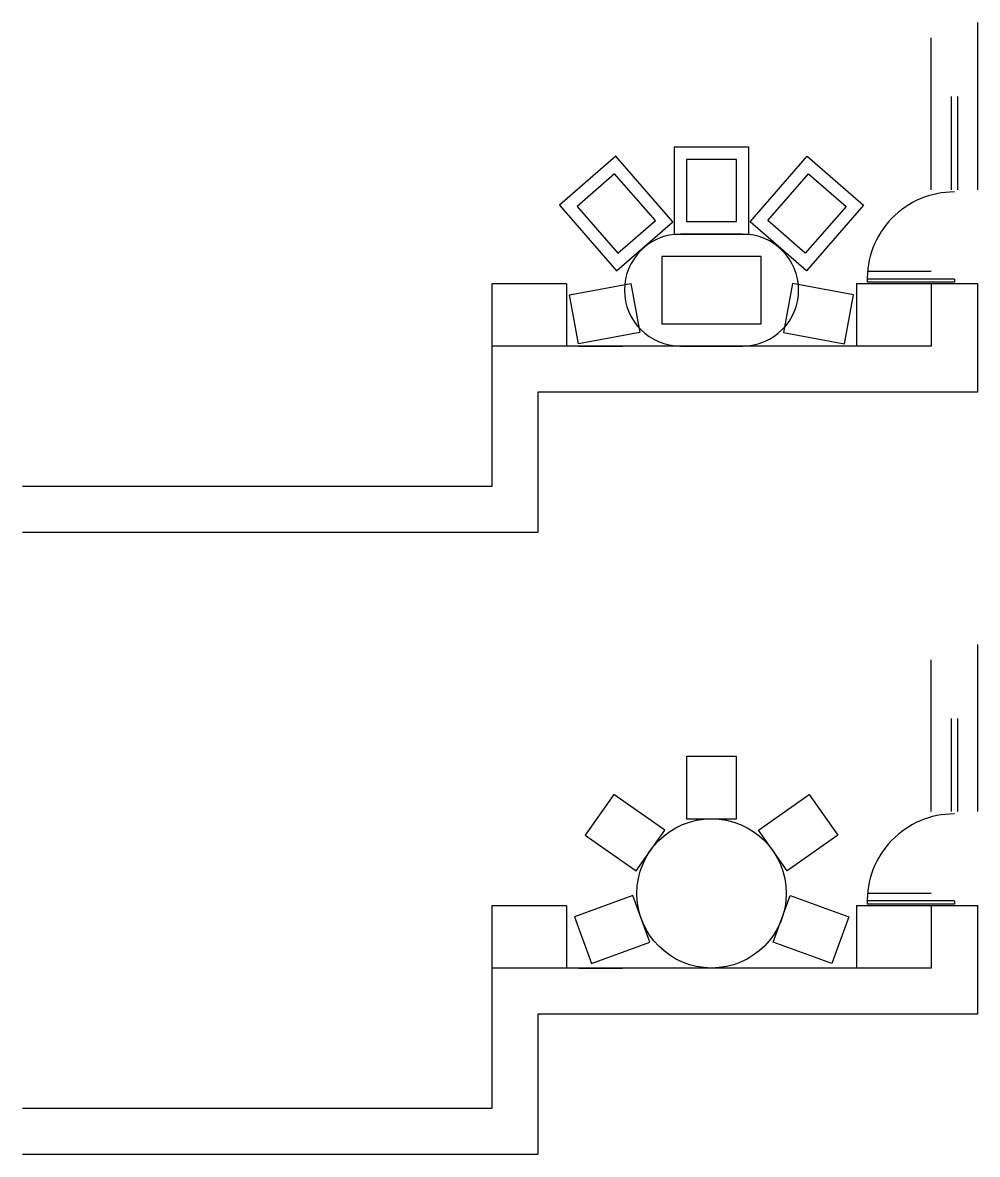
# Model space of a CAD drawing. Header units: centimetres. Extents: x -4631 to 1134, y -875 to 613.
# Drawn here: x -4631 to -3864, y -833 to 76 of the extents above; entities that cross this region are included whole.
import ezdxf

# ---------------------------------------------------------------- set-up
doc = ezdxf.new("R2010")
doc.units = ezdxf.units.CM
doc.layers.get('0').update_dxf_attribs({"true_color": 0xdfdfdf})
doc.layers.add('front', color=7, linetype='Continuous', true_color=0xdfdfdf)

# ---------------------------------------------------------------- blocks, each defined once
blk = doc.blocks.new('Masa')
at = {"layer": 'front', "linetype": 'Continuous', "lineweight": -3, "transparency": 33554687}
for points in [[(-3080, -534), (-3040, -534), (-3040, -484), (-3080, -484)], [(-3120.68, -575.92), (-3097.61, -543.25), (-3138.46, -514.41), (-3161.53, -547.09)], [(-2999.32, -575.92), (-3022.39, -543.25), (-2981.54, -514.41), (-2958.47, -547.09)], [(-3109.54, -633.32), (-3123.22, -595.73), (-3170.21, -612.83), (-3156.53, -650.42)], [(-3010.46, -633.32), (-2996.78, -595.73), (-2949.79, -612.83), (-2963.47, -650.42)]]:
    blk.add_lwpolyline(points, close=True, dxfattribs=at)
blk.add_circle((-3060, -594), 60, dxfattribs=at)
blk = doc.blocks.new('masa ovala')
at = {"linetype": 'Continuous', "lineweight": -3, "transparency": 33554687}
for points in [[(-4109, 108), (-4159, 108)], [(-4159, 18), (-4109, 18)]]:
    blk.add_lwpolyline(points, dxfattribs=at)
blk.add_lwpolyline([(-4174, 90), (-4174, 36), (-4094, 36), (-4094, 90)], close=True, dxfattribs=at)
for centre, start, end in [((-4159, 63), 90, 270), ((-4109, 63), 270, 90)]:
    blk.add_arc(centre, 45, start, end, dxfattribs=at)

msp = doc.modelspace()

# ---------------------------------------------------------------- linework, layer by layer
at = {"linetype": 'Continuous', "lineweight": -3, "transparency": 33554687}
for p, q in [((-3864.177, 76.335), (-3864.177, -57.965)), ((-3901.177, -57.965), (-3901.177, 64.135)), ((-3885.177, 16.835), (-3885.177, -57.965)), ((-3880.177, 16.835), (-3880.177, -57.965)), ((-3901.177, -123.665), (-3952.411, -123.665)), ((-4254.377, -133.665), (-4254.377, -296.465)), ((-4194.377, -133.665), (-4254.377, -133.665)), ((-4194.377, -133.665), (-4194.377, -183.665)), ((-3961.177, -133.365), (-3961.177, -183.665)), ((-3901.177, -133.665), (-3961.177, -133.665)), ((-3882.677, -129.763), (-3952.677, -129.763)), ((-3952.677, -129.763), (-3952.677, -132.263)), ((-3882.677, -132.263), (-3952.677, -132.263)), ((-3901.177, -133.365), (-3864.177, -133.365)), ((-3901.177, -133.365), (-3901.177, -183.665)), ((-3882.677, -129.763), (-3882.677, -132.263)), ((-3864.177, -133.365), (-3864.177, -183.665)), ((-3901.177, -183.665), (-4254.377, -183.665)), ((-3901.177, -183.665, 205), (-3901.177, -183.665, 145)), ((-3864.177, -183.665), (-3864.177, -220.665)), ((-4217.377, -220.665), (-4217.377, -333.465)), ((-3864.177, -220.665), (-4217.377, -220.665)), ((-4254.377, -296.465), (-4631.377, -296.465)), ((-4217.377, -333.465), (-4631.377, -333.465)), ((-3864.177, -423.664), (-3864.177, -557.964)), ((-3901.177, -557.964), (-3901.177, -435.864)), ((-3885.177, -483.164), (-3885.177, -557.964)), ((-3880.177, -483.164), (-3880.177, -557.964)), ((-3901.177, -623.664), (-3952.411, -623.664)), ((-4254.377, -633.664), (-4254.377, -796.464)), ((-4194.377, -633.664), (-4254.377, -633.664)), ((-4194.377, -633.664), (-4194.377, -683.664)), ((-3961.177, -633.364), (-3961.177, -683.664)), ((-3901.177, -633.664), (-3961.177, -633.664)), ((-3882.677, -629.761), (-3952.677, -629.761)), ((-3952.677, -629.761), (-3952.677, -632.261)), ((-3882.677, -632.261), (-3952.677, -632.261)), ((-3901.177, -633.364), (-3864.177, -633.364)), ((-3901.177, -633.364), (-3901.177, -683.664)), ((-3882.677, -629.761), (-3882.677, -632.261)), ((-3864.177, -633.364), (-3864.177, -683.664)), ((-3901.177, -683.664), (-4254.377, -683.664)), ((-3901.177, -683.664, 205), (-3901.177, -683.664, 145)), ((-3864.177, -683.664), (-3864.177, -720.664)), ((-4217.377, -720.664), (-4217.377, -833.464)), ((-3864.177, -720.664), (-4217.377, -720.664)), ((-4254.377, -796.464), (-4631.377, -796.464)), ((-4217.377, -833.464), (-4631.377, -833.464))]:
    msp.add_line(p, q, dxfattribs=at)
at = {"linetype": 'Continuous', "lineweight": -3, "transparency": 33554687, "extrusion": (1.33261e-12, -1, 0)}
for elevation in [183.665, 683.664]:
    msp.add_lwpolyline([(-4149.377, 145), (-4149.377, 205), (-4184.377, 205), (-4184.377, 145)], close=True, dxfattribs=dict(at, elevation=elevation))
at = {"linetype": 'Continuous', "lineweight": -3, "transparency": 33554687}
for centre in [(-3882.677, -129.763), (-3882.677, -629.761)]:
    msp.add_arc(centre, 70, 90, 182.046713, dxfattribs=at)
at = {"layer": 'front', "linetype": 'Continuous', "lineweight": -3, "transparency": 33554687}
for points in [[(-4107.777, -93.665), (-4047.777, -93.665), (-4047.777, -23.665), (-4107.777, -23.665)], [(-4154.708, -30.994), (-4199.988, -70.36), (-4154.061, -123.187), (-4108.781, -83.821)], [(-4097.777, -83.665), (-4057.777, -83.665), (-4057.777, -33.665), (-4097.777, -33.665)], [(-4000.847, -30.994), (-3955.567, -70.36), (-4001.494, -123.187), (-4046.774, -83.821)], [(-4155.694, -45.102), (-4185.88, -71.346), (-4153.075, -109.08), (-4122.888, -82.836)], [(-3999.861, -45.102), (-3969.674, -71.346), (-4002.48, -109.08), (-4032.666, -82.836)], [(-4142.756, -133.464), (-4135.494, -172.799), (-4184.663, -181.876), (-4191.925, -142.541)], [(-4012.799, -133.464), (-4020.061, -172.799), (-3970.892, -181.876), (-3963.63, -142.541)]]:
    msp.add_lwpolyline(points, close=True, dxfattribs=at)

# ---------------------------------------------------------------- block references
at = {"linetype": 'Continuous', "lineweight": -3, "transparency": 33554687}
msp.add_blockref('masa ovala', (56.223, -201.665), dxfattribs=at)
at = {"layer": 'front', "linetype": 'Continuous', "lineweight": -3, "transparency": 33554687}
msp.add_blockref('Masa', (-1017.777, -29.664), dxfattribs=at)

doc.saveas('drawing.dxf')
